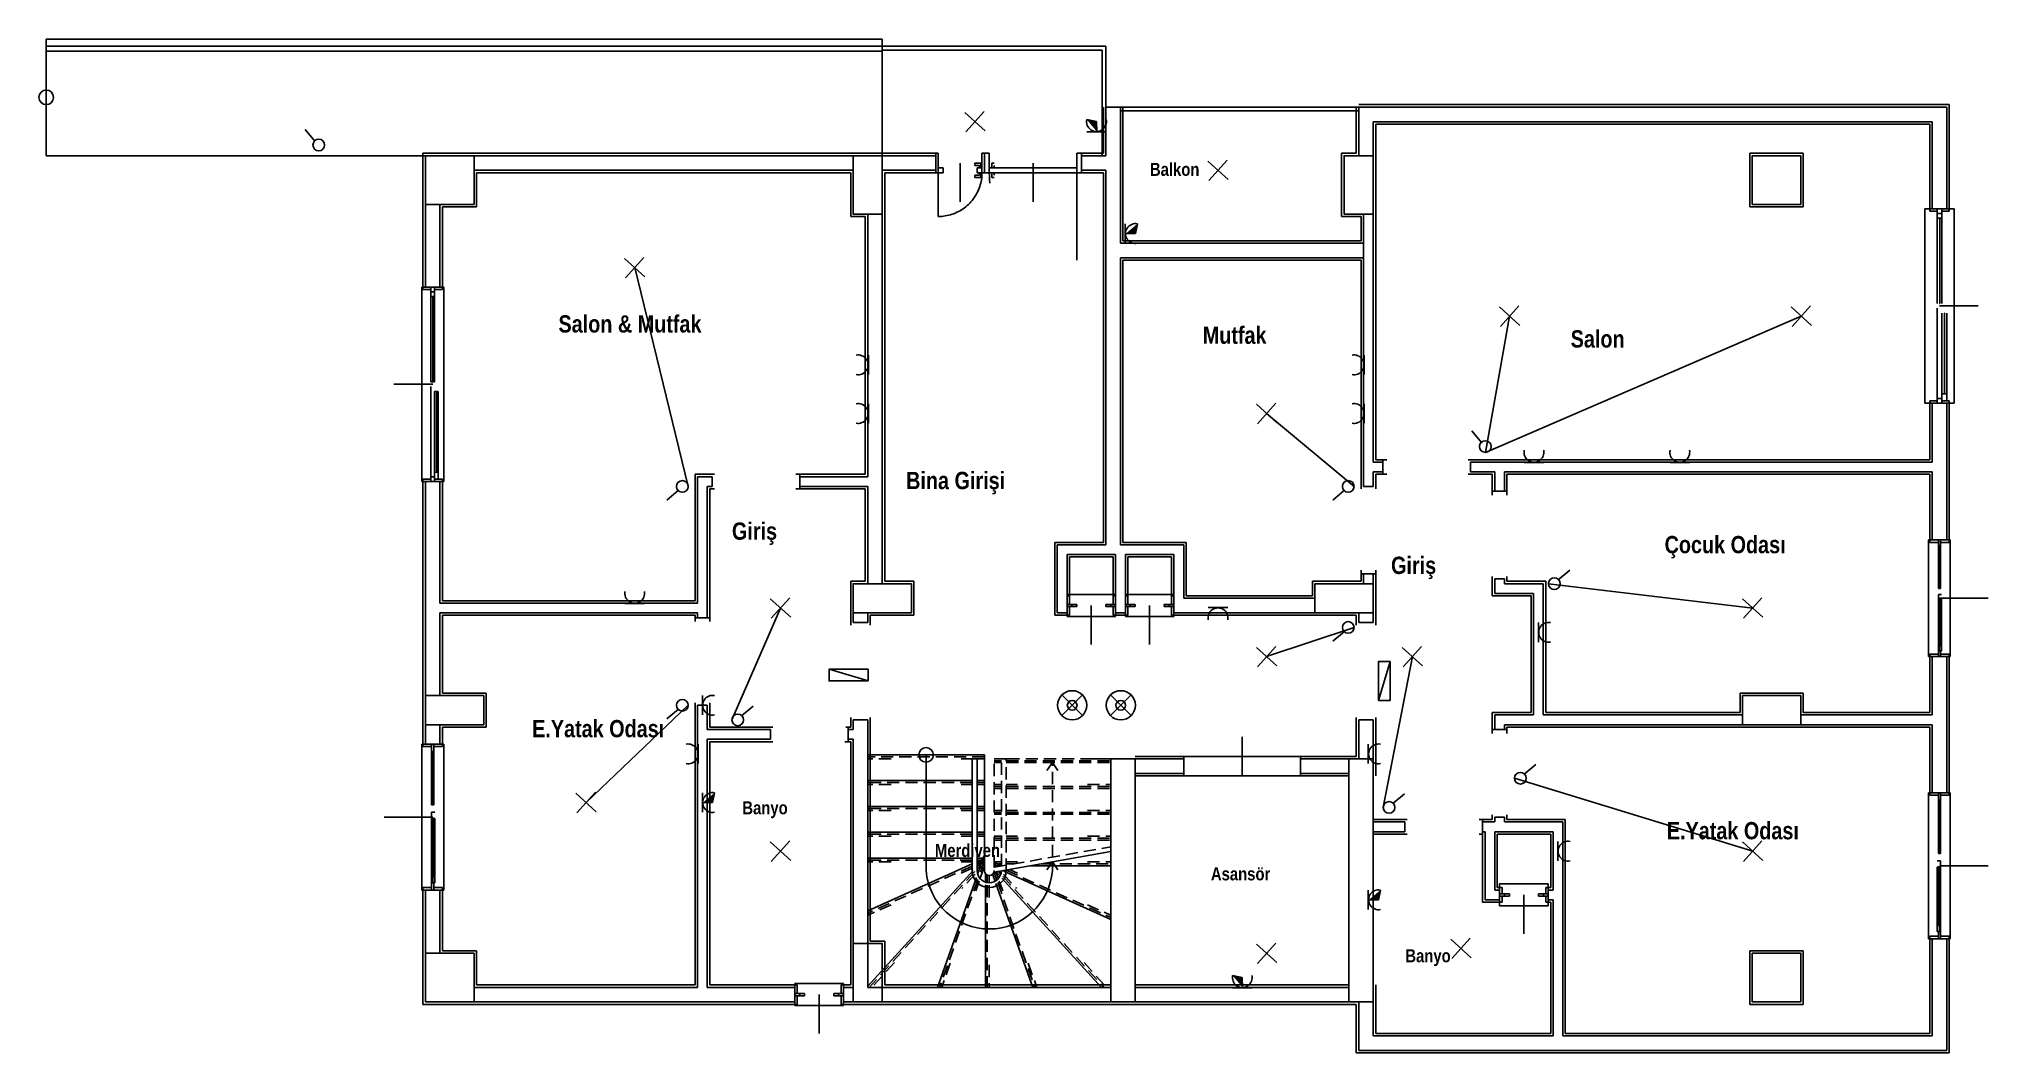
# Model space of a CAD drawing. Header units: centimetres. Extents: x -18476 to -2273, y -368 to 1196.
# Drawn here: x -8986 to -6981, y -72 to 970 of the extents above; entities that cross this region are included whole.
import ezdxf

# ---------------------------------------------------------------- set-up
doc = ezdxf.new("R2010")
doc.units = ezdxf.units.CM
doc.header["$LTSCALE"] = 100
doc.header["$MEASUREMENT"] = 0
doc.linetypes.add('HIDDEN2', pattern=[0.1875, 0.125, -0.0625])
for name, color, linetype in [('Duvar', 7, 'Continuous'), ('ELK-ACIL', 3, 'Continuous'), ('ELK-ANAHTAR', 5, 'Continuous'), ('ELK-AYDINLATMA', 30, 'Continuous'), ('ELK-LINYE', 3, 'Continuous'), ('ELK-PANO', 8, 'Continuous'), ('ELK-PRIZ', 1, 'Continuous'), ('ELK-PRIZ-ETANJ', 6, 'Continuous'), ('Kapi_Pencere', 7, 'Continuous'), ('Kolon', 7, 'Continuous'), ('Korkuluk', 7, 'Continuous'), ('Mahal', 7, 'Continuous'), ('Merdiven', 7, 'Continuous'), ('Panel', 7, 'Continuous')]:
    doc.layers.add(name, color=color, linetype=linetype)
doc.styles.add('swis721 cn btbold_1_18', font='swisscb.ttf', dxfattribs={"height": 0.2})

msp = doc.modelspace()

# ---------------------------------------------------------------- texts
at = {"layer": 'Mahal', "linetype": 'Continuous', "style": 'swis721 cn btbold_1_18'}
for s, height, p in [('Balkon', 13.33, (-7843, 829.3)), ('Salon & Mutfak', 17.778, (-8451.4, 668.2)), ('Mutfak', 17.78, (-7788.7, 656.6)), ('Salon', 17.78, (-7410.2, 652.8)), ('Bina Girişi', 17.778, (-8093.8, 507.2)), ('Giriş', 17.78, (-8273, 455.2)), ('Çocuk Odası', 17.778, (-7313.6, 441.3)), ('Giriş', 17.78, (-7595, 420)), ('E.Yatak Odası', 17.778, (-8478.5, 252.1)), ('Banyo', 13.33, (-8262.3, 172.9)), ('E.Yatak Odası', 17.778, (-7311.3, 147.2)), ('Merdiven', 13.33, (-8064.2, 129.1)), ('Asansör', 13.33, (-7780.3, 105)), ('Banyo', 13.33, (-7580.3, 20.8))]:
    msp.add_text(s, height=height, dxfattribs=at).set_placement(p)

# ---------------------------------------------------------------- blocks, each defined once
blk = doc.blocks.new('CADAI_LIGHT_CEILING')
for p, q in [((-10.5, 9.5), (10.5, -9.5)), ((9.5, 10.5), (-9.5, -10.5))]:
    blk.add_line(p, q)
blk = doc.blocks.new('CADAI_SOCKET_WET')
for p, q in [((-10.4, 10), (-10.4, -10)), ((0.1, 0), (-10.4, -0.3)), ((2.1, 10), (0.1, 0))]:
    blk.add_line(p, q)
blk.add_arc((0.1, 0), 10.2, 78.5923, 281.4077)
blk.add_solid([(2.1, 10), (-10.1, -0.3), (0.1, 0)])
blk = doc.blocks.new('CADAI_SOCKET')
blk.add_line((-10.4, 10), (-10.4, -10))
blk.add_arc((0.1, 0), 10.2, 78.5923, 281.4077)
blk = doc.blocks.new('CADAI_SWITCH')
blk.add_line((10, 4), (22, 14))
blk.add_circle((6, 0), 6)
blk = doc.blocks.new('CADAI_LIGHT_EMERGENCY')
for p, q in [((-10.6, -10.6), (10.6, 10.6)), ((-10.6, 10.6), (10.6, -10.6))]:
    blk.add_line(p, q)
for radius in [15, 5]:
    blk.add_circle((0, 0), radius)
blk = doc.blocks.new('CADAI_PANEL')
blk.add_line((0, -20), (12, 20))
blk.add_lwpolyline([(0, -20), (12, -20), (12, 20), (0, 20)], close=True)

# ---------------------------------------------------------------- linework, layer by layer
at = {"layer": 'Duvar', "linetype": 'Continuous'}
for points in [[(-7020.9, 902.5), (-7628.3, 902.5)], [(-7020.9, 795.5), (-7020.9, 902.5)], [(-7890.8, 900), (-7890.8, 852.5)], [(-7873.3, 900), (-7888.3, 900)], [(-7888.3, 850), (-7888.3, 900)], [(-7873.3, 850), (-7873.3, 900)], [(-7870.8, 850), (-7870.8, 900)], [(-7630.8, 900), (-7630.8, 852.5)], [(-7628.3, 900), (-7023.4, 900)], [(-7628.3, 850), (-7628.3, 900)], [(-7613.3, 885), (-7038.4, 885)], [(-7613.3, 850), (-7613.3, 885)], [(-7610.8, 882.5), (-7040.9, 882.5)], [(-7610.8, 852.5), (-7610.8, 882.5)], [(-7040.9, 882.5), (-7040.9, 795.5)], [(-7038.4, 795.5), (-7038.4, 885)], [(-7023.4, 795.5), (-7023.4, 900)], [(-8538.3, 850), (-8148.3, 850)], [(-8150.8, 852.5), (-8535.8, 852.5)], [(-8118.3, 850), (-8063.3, 850)], [(-8063.3, 852.5), (-8115.8, 852.5)], [(-8063.3, 852.5), (-8060.8, 852.5)], [(-8063.3, 850), (-8063.3, 835)], [(-8013.3, 852.5), (-8015.8, 852.5)], [(-8013.3, 852.5), (-8010.8, 852.5)], [(-8013.3, 835), (-8013.3, 850)], [(-7913.3, 852.5), (-7915.8, 852.5)], [(-7890.8, 852.5), (-7913.3, 852.5)], [(-7913.3, 850), (-7888.3, 850)], [(-7913.3, 835), (-7913.3, 850)], [(-7873.3, 760), (-7873.3, 850)], [(-7870.8, 762.5), (-7870.8, 850)], [(-8538.3, 835), (-8148.3, 835)], [(-8535.8, 832.5), (-8150.8, 832.5)], [(-8118.3, 835), (-8063.3, 835)], [(-8115.8, 832.5), (-8063.3, 832.5)], [(-8063.3, 832.5), (-8060.8, 832.5)], [(-8013.3, 832.5), (-8015.8, 832.5)], [(-8013.3, 832.5), (-8010.8, 832.5)], [(-7913.3, 832.5), (-7915.8, 832.5)], [(-7913.3, 835), (-7888.3, 835)], [(-7913.3, 832.5), (-7890.8, 832.5)], [(-7890.8, 832.5), (-7890.8, 452.5)], [(-7888.3, 450), (-7888.3, 835)], [(-8590.8, 797.5), (-8590.8, 715)], [(-8588.3, 715), (-8588.3, 800)], [(-8573.3, 715), (-8573.3, 800)], [(-8570.8, 715), (-8570.8, 797.5)], [(-8135.8, 787.5), (-8135.8, 522.5)], [(-8133.3, 520), (-8133.3, 790)], [(-8118.3, 510), (-8118.3, 790)], [(-8115.8, 510), (-8115.8, 787.5)], [(-7625.8, 787.5), (-7625.8, 780)], [(-7623.3, 780), (-7623.3, 790)], [(-7613.3, 780), (-7613.3, 790)], [(-7610.8, 780), (-7610.8, 787.5)], [(-7040.9, 795.5), (-7040.9, 793)], [(-7040.9, 793), (-7033.4, 793)], [(-7023.4, 795.5), (-7038.4, 795.5)], [(-7020.9, 793), (-7028.4, 793)], [(-7020.9, 795.5), (-7020.9, 793)], [(-7625.8, 762.5), (-7870.8, 762.5)], [(-7625.8, 780), (-7625.8, 762.5)], [(-7623.3, 525), (-7623.3, 780)], [(-7613.3, 535), (-7613.3, 780)], [(-7610.8, 537.5), (-7610.8, 780)], [(-7873.3, 760), (-7623.3, 760)], [(-7873.3, 450), (-7873.3, 745)], [(-7873.3, 745), (-7623.3, 745)], [(-7870.8, 452.5), (-7870.8, 742.5)], [(-7870.8, 742.5), (-7625.8, 742.5)], [(-7625.8, 742.5), (-7625.8, 525)], [(-8590.8, 715), (-8590.8, 712.5)], [(-8590.8, 712.5), (-8582.7, 712.5)], [(-8573.3, 715), (-8588.3, 715)], [(-8570.8, 712.5), (-8578.9, 712.5)], [(-8570.8, 715), (-8570.8, 712.5)], [(-7040.9, 595.5), (-7040.9, 598)], [(-7040.9, 598), (-7033.4, 598)], [(-7040.9, 595.5), (-7040.9, 537.5)], [(-7038.4, 535), (-7038.4, 595.5)], [(-7038.4, 595.5), (-7023.4, 595.5)], [(-7020.9, 598), (-7023.4, 598)], [(-7023.4, 525), (-7023.4, 595.5)], [(-7020.9, 595.5), (-7020.9, 598)], [(-7020.9, 525), (-7020.9, 595.5)], [(-8293.3, 522.5), (-8310.8, 522.5)], [(-8310.8, 522.5), (-8310.8, 392.5)], [(-8293.3, 522.5), (-8290.8, 522.5)], [(-8203.3, 522.5), (-8205.8, 522.5)], [(-8135.8, 522.5), (-8203.3, 522.5)], [(-7625.8, 525), (-7625.8, 510)], [(-7623.3, 510), (-7623.3, 525)], [(-7613.3, 535), (-7603.3, 535)], [(-7613.3, 525), (-7603.3, 525)], [(-7613.3, 510), (-7613.3, 525)], [(-7603.3, 537.5), (-7610.8, 537.5)], [(-7610.8, 522.5), (-7603.3, 522.5)], [(-7610.8, 510), (-7610.8, 522.5)], [(-7603.3, 537.5), (-7600.8, 537.5)], [(-7603.3, 535), (-7603.3, 525)], [(-7603.3, 522.5), (-7600.8, 522.5)], [(-7513.3, 537.5), (-7515.8, 537.5)], [(-7513.3, 522.5), (-7515.8, 522.5)], [(-7478.4, 537.5), (-7513.3, 537.5)], [(-7513.3, 535), (-7478.4, 535)], [(-7513.3, 525), (-7513.3, 535)], [(-7513.3, 525), (-7488.4, 525)], [(-7513.3, 522.5), (-7490.9, 522.5)], [(-7490.9, 522.5), (-7490.9, 505)], [(-7488.4, 505), (-7488.4, 525)], [(-7040.9, 537.5), (-7478.4, 537.5)], [(-7478.4, 535), (-7038.4, 535)], [(-7478.4, 525), (-7038.4, 525)], [(-7478.4, 505), (-7478.4, 525)], [(-7475.9, 522.5), (-7040.9, 522.5)], [(-7475.9, 505), (-7475.9, 522.5)], [(-7040.9, 522.5), (-7040.9, 455)], [(-7038.4, 455), (-7038.4, 525)], [(-7023.4, 455), (-7023.4, 525)], [(-7020.9, 455), (-7020.9, 525)], [(-8590.8, 515), (-8590.8, 517.5)], [(-8590.8, 517.5), (-8582.7, 517.5)], [(-8590.8, 515), (-8590.8, 380)], [(-8588.3, 380), (-8588.3, 515)], [(-8588.3, 515), (-8573.3, 515)], [(-8570.8, 517.5), (-8575.2, 517.5)], [(-8573.3, 390), (-8573.3, 515)], [(-8570.8, 515), (-8570.8, 517.5)], [(-8570.8, 392.5), (-8570.8, 515)], [(-8308.3, 520), (-8293.3, 520)], [(-8308.3, 390), (-8308.3, 520)], [(-8298.3, 510), (-8293.3, 510)], [(-8298.3, 380), (-8298.3, 510)], [(-8295.8, 507.5), (-8293.3, 507.5)], [(-8295.8, 380), (-8295.8, 507.5)], [(-8293.3, 520), (-8293.3, 510)], [(-8293.3, 507.5), (-8290.8, 507.5)], [(-8203.3, 507.5), (-8205.8, 507.5)], [(-8203.3, 520), (-8133.3, 520)], [(-8203.3, 510), (-8203.3, 520)], [(-8203.3, 510), (-8133.3, 510)], [(-8203.3, 507.5), (-8135.8, 507.5)], [(-8135.8, 507.5), (-8135.8, 412.5)], [(-8133.3, 410), (-8133.3, 510)], [(-8118.3, 410), (-8118.3, 510)], [(-8115.8, 412.5), (-8115.8, 510)], [(-7625.8, 510), (-7625.8, 507.5)], [(-7613.3, 510), (-7623.3, 510)], [(-7610.8, 510), (-7610.8, 507.5)], [(-7490.9, 505), (-7490.9, 502.5)], [(-7478.4, 505), (-7488.4, 505)], [(-7475.9, 505), (-7475.9, 502.5)], [(-7890.8, 452.5), (-7940.8, 452.5)], [(-7940.8, 452.5), (-7940.8, 377.5)], [(-7938.3, 450), (-7888.3, 450)], [(-7938.3, 380), (-7938.3, 450)], [(-7873.3, 450), (-7808.3, 450)], [(-7805.8, 452.5), (-7870.8, 452.5)], [(-7808.3, 395), (-7808.3, 450)], [(-7805.8, 397.5), (-7805.8, 452.5)], [(-7040.9, 455), (-7040.9, 452.5)], [(-7040.9, 452.5), (-7032, 452.5)], [(-7023.4, 455), (-7038.4, 455)], [(-7020.9, 452.5), (-7029.8, 452.5)], [(-7020.9, 455), (-7020.9, 452.5)], [(-7928.3, 440), (-7878.3, 440)], [(-7928.3, 395), (-7928.3, 440)], [(-7925.8, 437.5), (-7880.8, 437.5)], [(-7925.8, 397.5), (-7925.8, 437.5)], [(-7880.8, 437.5), (-7880.8, 397.5)], [(-7878.3, 395), (-7878.3, 440)], [(-7868.3, 440), (-7818.3, 440)], [(-7868.3, 395), (-7868.3, 440)], [(-7865.8, 437.5), (-7820.8, 437.5)], [(-7865.8, 397.5), (-7865.8, 437.5)], [(-7820.8, 437.5), (-7820.8, 397.5)], [(-7818.3, 395), (-7818.3, 440)], [(-7625.8, 420), (-7625.8, 422.5)], [(-7610.8, 420), (-7610.8, 422.5)], [(-7625.8, 420), (-7625.8, 412.5)], [(-7623.3, 410), (-7623.3, 420)], [(-7623.3, 420), (-7613.3, 420)], [(-7613.3, 410), (-7613.3, 420)], [(-7610.8, 412.5), (-7610.8, 420)], [(-7490.9, 415), (-7490.9, 417.5)], [(-7490.9, 415), (-7490.9, 397.5)], [(-7488.4, 400), (-7488.4, 415)], [(-7488.4, 415), (-7478.4, 415)], [(-7478.4, 410), (-7478.4, 415)], [(-7478.4, 410), (-7438.4, 410)], [(-7475.9, 415), (-7475.9, 417.5)], [(-7475.9, 412.5), (-7475.9, 415)], [(-7435.9, 412.5), (-7475.9, 412.5)], [(-7438.4, 275), (-7438.4, 410)], [(-7435.9, 277.5), (-7435.9, 412.5)], [(-8573.3, 390), (-8308.3, 390)], [(-8310.8, 392.5), (-8570.8, 392.5)], [(-7928.3, 397.5), (-7925.8, 397.5)], [(-7928.3, 395), (-7928.3, 380)], [(-7925.8, 397.5), (-7925.8, 388.6)], [(-7925.8, 377.5), (-7925.8, 386.4)], [(-7878.3, 397.5), (-7880.8, 397.5)], [(-7880.8, 397.5), (-7880.8, 388.6)], [(-7880.8, 377.5), (-7880.8, 386.4)], [(-7878.3, 380), (-7878.3, 395)], [(-7868.3, 397.5), (-7865.8, 397.5)], [(-7868.3, 395), (-7868.3, 380)], [(-7865.8, 397.5), (-7865.8, 388.6)], [(-7865.8, 377.5), (-7865.8, 386.4)], [(-7818.3, 397.5), (-7820.8, 397.5)], [(-7820.8, 397.5), (-7820.8, 388.6)], [(-7820.8, 377.5), (-7820.8, 386.4)], [(-7818.3, 380), (-7818.3, 395)], [(-7808.3, 395), (-7673.3, 395)], [(-7675.8, 397.5), (-7805.8, 397.5)], [(-7490.9, 397.5), (-7450.9, 397.5)], [(-7488.4, 400), (-7448.4, 400)], [(-7450.9, 397.5), (-7450.9, 277.5)], [(-7448.4, 275), (-7448.4, 400)], [(-8590.8, 380), (-8590.8, 297.5)], [(-8588.3, 295), (-8588.3, 380)], [(-8573.3, 380), (-8308.3, 380)], [(-8573.3, 295), (-8573.3, 380)], [(-8570.8, 377.5), (-8310.8, 377.5)], [(-8570.8, 297.5), (-8570.8, 377.5)], [(-8310.8, 377.5), (-8310.8, 375)], [(-8310.8, 375), (-8310.8, 372.5)], [(-8308.3, 375), (-8308.3, 380)], [(-8298.3, 375), (-8308.3, 375)], [(-8298.3, 375), (-8298.3, 380)], [(-8295.8, 375), (-8295.8, 380)], [(-8295.8, 375), (-8295.8, 372.5)], [(-8150.8, 377.5), (-8150.8, 370)], [(-8150.8, 370), (-8150.8, 367.5)], [(-8148.3, 370), (-8148.3, 380)], [(-8133.3, 370), (-8148.3, 370)], [(-8133.3, 370), (-8133.3, 380)], [(-8130.8, 370), (-8130.8, 377.5)], [(-8130.8, 370), (-8130.8, 367.5)], [(-7940.8, 377.5), (-7928.3, 377.5)], [(-7938.3, 380), (-7928.3, 380)], [(-7928.3, 377.5), (-7925.8, 377.5)], [(-7878.3, 377.5), (-7880.8, 377.5)], [(-7878.3, 380), (-7868.3, 380)], [(-7878.3, 377.5), (-7868.3, 377.5)], [(-7868.3, 377.5), (-7865.8, 377.5)], [(-7818.3, 377.5), (-7820.8, 377.5)], [(-7818.3, 380), (-7673.3, 380)], [(-7818.3, 377.5), (-7675.8, 377.5)], [(-7630.8, 377.5), (-7630.8, 370)], [(-7630.8, 370), (-7630.8, 367.5)], [(-7628.3, 370), (-7628.3, 380)], [(-7613.3, 370), (-7628.3, 370)], [(-7613.3, 370), (-7613.3, 380)], [(-7610.8, 370), (-7610.8, 377.5)], [(-7610.8, 370), (-7610.8, 367.5)], [(-7040.9, 335), (-7040.9, 337.5)], [(-7040.9, 337.5), (-7032, 337.5)], [(-7040.9, 335), (-7040.9, 277.5)], [(-7038.4, 275), (-7038.4, 335)], [(-7038.4, 335), (-7023.4, 335)], [(-7020.9, 337.5), (-7029.8, 337.5)], [(-7023.4, 265), (-7023.4, 335)], [(-7020.9, 335), (-7020.9, 337.5)], [(-7020.9, 265), (-7020.9, 335)], [(-8310.8, 285), (-8310.8, 287.5)], [(-8310.8, 285), (-8310.8, 250)], [(-8308.3, 250), (-8308.3, 285)], [(-8308.3, 285), (-8298.3, 285)], [(-8298.3, 260), (-8298.3, 285)], [(-8295.8, 285), (-8295.8, 287.5)], [(-8295.8, 262.5), (-8295.8, 285)], [(-8590.8, 262.5), (-8590.8, 245)], [(-8588.3, 245), (-8588.3, 265)], [(-8573.3, 245), (-8573.3, 265)], [(-8570.8, 245), (-8570.8, 262.5)], [(-8233.3, 262.5), (-8295.8, 262.5)], [(-8233.3, 262.5), (-8230.8, 262.5)], [(-8153.3, 262.5), (-8155.8, 262.5)], [(-8150.8, 262.5), (-8153.3, 262.5)], [(-8150.8, 270), (-8150.8, 272.5)], [(-8150.8, 270), (-8150.8, 262.5)], [(-8148.3, 260), (-8148.3, 270)], [(-8148.3, 270), (-8133.3, 270)], [(-8133.3, 250), (-8133.3, 270)], [(-8130.8, 270), (-8130.8, 272.5)], [(-8130.8, 250), (-8130.8, 270)], [(-7630.8, 270), (-7630.8, 272.5)], [(-7630.8, 270), (-7630.8, 232.5)], [(-7628.3, 230), (-7628.3, 270)], [(-7628.3, 270), (-7613.3, 270)], [(-7613.3, 230), (-7613.3, 270)], [(-7610.8, 270), (-7610.8, 272.5)], [(-7610.8, 212.5), (-7610.8, 270)], [(-7450.9, 277.5), (-7490.9, 277.5)], [(-7490.9, 277.5), (-7490.9, 260)], [(-7488.4, 275), (-7448.4, 275)], [(-7488.4, 260), (-7488.4, 275)], [(-7478.4, 265), (-7438.4, 265)], [(-7478.4, 260), (-7478.4, 265)], [(-7475.9, 262.5), (-7438.4, 262.5)], [(-7475.9, 260), (-7475.9, 262.5)], [(-7438.4, 275), (-7233.4, 275)], [(-7438.4, 265), (-7233.4, 265)], [(-7438.4, 262.5), (-7235.9, 262.5)], [(-7235.9, 277.5), (-7435.9, 277.5)], [(-7173.4, 275), (-7038.4, 275)], [(-7173.4, 265), (-7038.4, 265)], [(-7040.9, 277.5), (-7170.9, 277.5)], [(-7170.9, 262.5), (-7040.9, 262.5)], [(-7040.9, 262.5), (-7040.9, 195)], [(-7038.4, 195), (-7038.4, 265)], [(-7023.4, 195), (-7023.4, 265)], [(-7020.9, 195), (-7020.9, 265)], [(-8590.8, 245), (-8590.8, 242.5)], [(-8590.8, 242.5), (-8581.9, 242.5)], [(-8573.3, 245), (-8588.3, 245)], [(-8570.8, 242.5), (-8579.7, 242.5)], [(-8570.8, 245), (-8570.8, 242.5)], [(-8310.8, 250), (-8310.8, -2.5)], [(-8308.3, -5), (-8308.3, 250)], [(-8298.3, 260), (-8233.3, 260)], [(-8298.3, 250), (-8233.3, 250)], [(-8298.3, -5), (-8298.3, 250)], [(-8295.8, 247.5), (-8233.3, 247.5)], [(-8295.8, -2.5), (-8295.8, 247.5)], [(-8233.3, 260), (-8233.3, 250)], [(-8233.3, 247.5), (-8230.8, 247.5)], [(-8153.3, 247.5), (-8155.8, 247.5)], [(-8153.3, 260), (-8148.3, 260)], [(-8153.3, 250), (-8153.3, 260)], [(-8153.3, 250), (-8148.3, 250)], [(-8153.3, 247.5), (-8150.8, 247.5)], [(-8150.8, 247.5), (-8150.8, 155)], [(-8148.3, 155), (-8148.3, 250)], [(-8133.3, 230), (-8133.3, 250)], [(-8130.8, 230), (-8130.8, 250)], [(-7490.9, 260), (-7490.9, 257.5)], [(-7478.4, 260), (-7488.4, 260)], [(-7475.9, 260), (-7475.9, 257.5)], [(-8133.3, 155), (-8133.3, 230)], [(-8130.8, 155), (-8130.8, 230)], [(-7808.3, 232.5), (-7858.3, 232.5)], [(-7858.3, 230), (-7808.3, 230)], [(-7808.3, 232.5), (-7805.8, 232.5)], [(-7808.3, 230), (-7808.3, 215)], [(-7688.3, 232.5), (-7690.8, 232.5)], [(-7630.8, 232.5), (-7688.3, 232.5)], [(-7688.3, 230), (-7638.3, 230)], [(-7688.3, 215), (-7688.3, 230)], [(-7858.3, 215), (-7808.3, 215)], [(-7858.3, 212.5), (-7808.3, 212.5)], [(-7808.3, 212.5), (-7805.8, 212.5)], [(-7688.3, 212.5), (-7690.8, 212.5)], [(-7688.3, 215), (-7638.3, 215)], [(-7688.3, 212.5), (-7638.3, 212.5)], [(-7040.9, 195), (-7040.9, 192.5)], [(-7040.9, 192.5), (-7032, 192.5)], [(-7023.4, 195), (-7038.4, 195)], [(-7020.9, 192.5), (-7029.8, 192.5)], [(-7020.9, 195), (-7020.9, 192.5)], [(-7580.9, 167.5), (-7613.3, 167.5)], [(-7613.3, 165), (-7580.9, 165)], [(-7580.9, 167.5), (-7578.4, 167.5)], [(-7580.9, 165), (-7580.9, 155)], [(-7500.9, 167.5), (-7503.4, 167.5)], [(-7490.9, 167.5), (-7500.9, 167.5)], [(-7500.9, 165), (-7488.4, 165)], [(-7500.9, 155), (-7500.9, 165)], [(-7490.9, 170), (-7490.9, 172.5)], [(-7490.9, 170), (-7490.9, 167.5)], [(-7488.4, 165), (-7488.4, 170)], [(-7488.4, 170), (-7478.4, 170)], [(-7478.4, 165), (-7478.4, 170)], [(-7478.4, 165), (-7418.3, 165)], [(-7475.9, 170), (-7475.9, 172.5)], [(-7475.9, 167.5), (-7475.9, 170)], [(-7415.8, 167.5), (-7475.9, 167.5)], [(-7418.3, 95), (-7418.3, 165)], [(-7415.8, 95), (-7415.8, 167.5)], [(-8150.8, 155), (-8150.8, 42.5)], [(-8148.3, 40), (-8148.3, 155)], [(-8133.3, 40), (-8133.3, 155)], [(-8130.8, 42.5), (-8130.8, 155)], [(-7613.3, 155), (-7580.9, 155)], [(-7613.3, 152.5), (-7580.9, 152.5)], [(-7580.9, 152.5), (-7578.4, 152.5)], [(-7500.9, 152.5), (-7503.4, 152.5)], [(-7500.9, 155), (-7498.3, 155)], [(-7500.9, 152.5), (-7500.8, 152.5)], [(-7500.8, 152.5), (-7500.8, 82.5)], [(-7498.3, 85), (-7498.3, 155)], [(-7488.3, 155), (-7428.3, 155)], [(-7488.3, 95), (-7488.3, 155)], [(-7485.8, 152.5), (-7430.8, 152.5)], [(-7485.8, 97.5), (-7485.8, 152.5)], [(-7430.8, 152.5), (-7430.8, 97.5)], [(-7428.3, 95), (-7428.3, 155)], [(-8590.8, 95), (-8590.8, 97.5)], [(-8590.8, 97.5), (-8581.9, 97.5)], [(-8590.8, 95), (-8590.8, 32.5)], [(-8588.3, 30), (-8588.3, 95)], [(-8588.3, 95), (-8573.3, 95)], [(-8570.8, 97.5), (-8579.7, 97.5)], [(-8573.3, 30), (-8573.3, 95)], [(-8570.8, 95), (-8570.8, 97.5)], [(-8570.8, 32.5), (-8570.8, 95)], [(-7500.8, 82.5), (-7483.3, 82.5)], [(-7498.3, 85), (-7483.3, 85)], [(-7488.3, 95), (-7483.3, 95)], [(-7483.3, 97.5), (-7485.8, 97.5)], [(-7483.3, 97.5), (-7480.8, 97.5)], [(-7483.3, 95), (-7483.3, 85)], [(-7483.3, 82.5), (-7480.8, 82.5)], [(-7480.8, 97.5), (-7480.8, 91.1)], [(-7480.8, 82.5), (-7480.8, 88.9)], [(-7433.3, 97.5), (-7435.8, 97.5)], [(-7435.8, 97.5), (-7435.8, 91.1)], [(-7435.8, 82.5), (-7435.8, 88.9)], [(-7433.3, 82.5), (-7435.8, 82.5)], [(-7430.8, 97.5), (-7433.3, 97.5)], [(-7433.3, 95), (-7428.3, 95)], [(-7433.3, 85), (-7433.3, 95)], [(-7433.3, 85), (-7428.3, 85)], [(-7433.3, 82.5), (-7430.8, 82.5)], [(-7430.8, 82.5), (-7430.8, -52.5)], [(-7428.3, -55), (-7428.3, 85)], [(-7418.3, -55), (-7418.3, 95)], [(-7415.8, -52.5), (-7415.8, 95)], [(-7040.9, 45), (-7040.9, 47.5)], [(-7040.9, 47.5), (-7032, 47.5)], [(-7040.9, 45), (-7040.9, -52.5)], [(-7038.4, -55), (-7038.4, 45)], [(-7038.4, 45), (-7023.4, 45)], [(-7020.9, 47.5), (-7029.8, 47.5)], [(-7023.4, -70), (-7023.4, 45)], [(-7020.9, 45), (-7020.9, 47.5)], [(-7020.9, -72.5), (-7020.9, 45)], [(-8538.3, -5), (-8308.3, -5)], [(-8538.3, -20), (-8308.3, -20)], [(-8310.8, -2.5), (-8535.8, -2.5)], [(-8308.3, -20), (-8208.3, -20)], [(-8298.3, -5), (-8208.3, -5)], [(-8208.3, -2.5), (-8295.8, -2.5)], [(-8208.3, -2.5), (-8205.8, -2.5)], [(-8208.3, -5), (-8208.3, -20)], [(-8205.8, -2.5), (-8205.8, -11.4)], [(-8205.8, -22.5), (-8205.8, -13.6)], [(-8158.3, -2.5), (-8160.8, -2.5)], [(-8160.8, -2.5), (-8160.8, -11.4)], [(-8160.8, -22.5), (-8160.8, -13.6)], [(-8150.8, -2.5), (-8158.3, -2.5)], [(-8158.3, -5), (-8148.3, -5)], [(-8158.3, -20), (-8158.3, -5)], [(-8158.3, -20), (-8148.3, -20)], [(-8118.3, -5), (-7883.3, -5)], [(-8118.3, -20), (-7883.3, -20)], [(-7883.3, -2.5), (-8115.8, -2.5)], [(-7638.3, -2.5), (-7858.3, -2.5)], [(-7858.3, -5), (-7638.3, -5)], [(-7858.3, -20), (-7638.3, -20)], [(-7628.3, -70), (-7628.3, -20)], [(-7613.3, -55), (-7613.3, -20)], [(-7610.8, -52.5), (-7610.8, -2.5)], [(-8535.8, -22.5), (-8308.3, -22.5)], [(-8308.3, -22.5), (-8208.3, -22.5)], [(-8208.3, -22.5), (-8205.8, -22.5)], [(-8158.3, -22.5), (-8160.8, -22.5)], [(-8158.3, -22.5), (-8150.8, -22.5)], [(-8115.8, -22.5), (-7858.3, -22.5)], [(-7858.3, -22.5), (-7630.8, -22.5)], [(-7630.8, -22.5), (-7630.8, -72.5)], [(-7613.3, -55), (-7553.3, -55)], [(-7553.3, -52.5), (-7610.8, -52.5)], [(-7430.8, -52.5), (-7553.3, -52.5)], [(-7553.3, -55), (-7428.3, -55)], [(-7418.3, -55), (-7038.4, -55)], [(-7040.9, -52.5), (-7415.8, -52.5)], [(-7630.8, -72.5), (-7553.3, -72.5)], [(-7628.3, -70), (-7553.3, -70)], [(-7553.3, -70), (-7418.3, -70)], [(-7553.3, -72.5), (-7418.3, -72.5)], [(-7418.3, -70), (-7023.4, -70)], [(-7418.3, -72.5), (-7020.9, -72.5)]]:
    msp.add_lwpolyline(points, dxfattribs=at)
at = {"layer": 'ELK-LINYE'}
for p, q in [((-8373, 735), (-8318, 510)), ((-7473, 685), (-7498, 545)), ((-7173, 685), (-7498, 545)), ((-7723, 585), (-7633, 510)), ((-7223, 385), (-7433, 410)), ((-8223, 385), (-8273, 270)), ((-7723, 335), (-7633, 365)), ((-7573, 335), (-7603, 180)), ((-8423, 185), (-8318, 285)), ((-7223, 135), (-7468, 210))]:
    msp.add_line(p, q, dxfattribs=at)
at = {"layer": 'Kapi_Pencere', "linetype": 'Continuous'}
for points in [[(-8060.8, 852.5), (-8063.3, 852.5)], [(-8063.3, 852.5), (-8063.3, 832.5)], [(-8060.8, 852.5), (-8060.8, 837.5)], [(-8060.8, 852.5), (-8060.8, 832.5)], [(-8038.3, 802.5), (-8038.3, 842.5)], [(-8018.3, 842.5), (-8023.3, 842.5)], [(-8023.3, 842.5), (-8023.3, 840)], [(-8017, 842.5), (-8018.3, 842.5)], [(-8017, 842.5), (-8017, 840)], [(-8015.8, 852.5), (-8015.8, 837.5)], [(-8013.3, 852.5), (-8015.8, 852.5)], [(-8015.8, 832.5), (-8015.8, 852.5)], [(-8013.3, 852.5), (-8008.3, 852.5)], [(-8013.3, 852.5), (-8013.3, 832.5)], [(-8013.3, 852.5), (-8013.3, 832.5)], [(-8008.3, 852.5), (-8008.3, 837.5)], [(-8008.3, 832.5), (-8008.3, 852.5)], [(-8005.8, 842.5), (-8003.3, 842.5)], [(-8005.8, 842.5), (-8005.8, 840)], [(-7963.3, 802.5), (-7963.3, 842.5)], [(-7918.3, 852.5), (-7918.3, 837.5)], [(-7918.3, 852.5), (-7913.3, 852.5)], [(-7918.3, 852.5), (-7918.3, 832.5)], [(-7913.3, 852.5), (-7913.3, 832.5)], [(-8060.8, 832.5), (-8063.3, 832.5)], [(-8060.8, 837.5), (-8060.8, 832.5)], [(-8055.8, 837.5), (-8060.8, 837.5)], [(-8055.8, 832.5), (-8060.8, 832.5)], [(-8060.8, 832.5), (-8060.8, 787.5)], [(-8055.8, 837.5), (-8055.8, 832.5)], [(-8018.3, 840), (-8023.3, 840)], [(-8023.3, 830), (-8023.3, 827.5)], [(-8018.3, 830), (-8023.3, 830)], [(-8018.3, 827.5), (-8023.3, 827.5)], [(-8020.8, 837.5), (-8020.8, 832.5)], [(-8018.3, 837.5), (-8020.8, 837.5)], [(-8020.8, 837.5), (-8015.8, 837.5)], [(-8018.3, 832.5), (-8020.8, 832.5)], [(-8015.8, 832.5), (-8020.8, 832.5)], [(-8018.3, 840), (-8018.3, 837.5)], [(-8017, 837.5), (-8018.3, 837.5)], [(-8017, 832.5), (-8018.3, 832.5)], [(-8018.3, 832.5), (-8018.3, 830)], [(-8017, 827.5), (-8018.3, 827.5)], [(-8017.1, 821.7), (-8016.7, 823.5)], [(-8017, 840), (-8017, 837.5)], [(-8015.8, 837.5), (-8017, 837.5)], [(-8015.8, 832.5), (-8017, 832.5)], [(-8017, 832.5), (-8017, 830)], [(-8017, 830), (-8017, 827.5)], [(-8016.7, 823.5), (-8016.4, 825.3)], [(-8016.4, 825.3), (-8016.1, 827.1)], [(-8016.1, 827.1), (-8015.9, 828.9)], [(-8015.9, 828.9), (-8015.8, 830.7)], [(-8015.8, 837.5), (-8015.8, 832.5)], [(-8013.3, 832.5), (-8015.8, 832.5)], [(-8015.8, 830.7), (-8015.8, 832.5)], [(-8013.3, 832.5), (-8008.3, 832.5)], [(-8008.3, 837.5), (-8008.3, 832.5)], [(-8008.3, 837.5), (-8005.8, 837.5)], [(-7998.3, 837.5), (-8008.3, 837.5)], [(-8008.3, 832.5), (-8005.8, 832.5)], [(-8008.3, 832.5), (-7998.3, 832.5)], [(-8008.2, 828.9), (-8008.3, 832.5)], [(-8008, 825.3), (-8008.2, 828.9)], [(-8007.6, 821.7), (-8008, 825.3)], [(-8005.8, 840), (-8005.8, 837.5)], [(-8005.8, 837.5), (-8003.3, 837.5)], [(-8005.8, 832.5), (-8003.3, 832.5)], [(-8005.8, 832.5), (-8005.8, 830)], [(-8005.8, 830), (-8005.8, 827.5)], [(-8005.8, 827.5), (-8003.3, 827.5)], [(-8003.3, 840), (-8003.3, 837.5)], [(-8003.3, 837.5), (-7998.3, 837.5)], [(-8003.3, 832.5), (-7998.3, 832.5)], [(-8003.3, 832.5), (-8003.3, 830)], [(-7998.3, 837.5), (-7928.3, 837.5)], [(-7998.3, 832.5), (-7928.3, 832.5)], [(-7928.3, 837.5), (-7918.3, 837.5)], [(-7928.3, 832.5), (-7918.3, 832.5)], [(-7918.3, 837.5), (-7918.3, 832.5)], [(-7918.3, 832.5), (-7913.3, 832.5)], [(-7918.3, 832.5), (-7918.3, 742.5)], [(-8028.3, 801.3), (-8027.1, 802.7)], [(-8027.1, 802.7), (-8025.9, 804)], [(-8025.9, 804), (-8024.8, 805.5)], [(-8024.8, 805.5), (-8023.8, 806.9)], [(-8023.8, 806.9), (-8022.8, 808.4)], [(-8022.8, 808.4), (-8021.8, 810)], [(-8021.8, 810), (-8021, 811.6)], [(-8021, 811.6), (-8020.1, 813.2)], [(-8020.1, 813.2), (-8019.4, 814.9)], [(-8019.4, 814.9), (-8018.7, 816.5)], [(-8018.7, 816.5), (-8018.1, 818.2)], [(-8018.1, 818.2), (-8017.6, 820)], [(-8017.6, 820), (-8017.1, 821.7)], [(-8060.8, 787.5), (-8059, 787.5)], [(-8059, 787.5), (-8057.2, 787.6)], [(-8057.2, 787.6), (-8055.4, 787.8)], [(-8055.4, 787.8), (-8053.6, 788.1)], [(-8053.6, 788.1), (-8051.8, 788.4)], [(-8051.8, 788.4), (-8050, 788.8)], [(-8050, 788.8), (-8048.3, 789.3)], [(-8048.3, 789.3), (-8046.5, 789.8)], [(-8046.5, 789.8), (-8044.8, 790.4)], [(-8044.8, 790.4), (-8043.2, 791.1)], [(-8043.2, 791.1), (-8041.5, 791.8)], [(-8041.5, 791.8), (-8039.9, 792.7)], [(-8039.9, 792.7), (-8038.3, 793.5)], [(-8038.3, 793.5), (-8036.7, 794.5)], [(-8036.7, 794.5), (-8035.2, 795.5)], [(-8035.2, 795.5), (-8033.8, 796.5)], [(-8033.8, 796.5), (-8032.3, 797.6)], [(-8032.3, 797.6), (-8031, 798.8)], [(-8031, 798.8), (-8029.6, 800)], [(-8029.6, 800), (-8028.3, 801.3)], [(-7045.9, 595.5), (-7045.9, 795.5)], [(-7045.9, 795.5), (-7033.4, 795.5)], [(-7033.4, 790.6), (-7033.4, 795.5)], [(-7033.4, 795.5), (-7030.9, 795.5)], [(-7033.4, 795.5), (-7028.4, 795.5)], [(-7033.4, 785.7), (-7033.4, 790.6)], [(-7033.4, 790.6), (-7028.4, 790.6)], [(-7033.4, 697.9), (-7033.4, 785.7)], [(-7033.4, 785.7), (-7030.9, 785.7)], [(-7033.4, 785.7), (-7028.4, 785.7)], [(-7030.9, 795.5), (-7030.6, 795.5)], [(-7030.9, 785.7), (-7030.6, 785.7)], [(-7030.6, 795.5), (-7028.4, 795.5)], [(-7030.6, 785.7), (-7028.4, 785.7)], [(-7030.6, 697.9), (-7030.6, 785.7)], [(-7028.4, 790.6), (-7028.4, 795.5)], [(-7015.9, 795.5), (-7028.4, 795.5)], [(-7028.4, 785.7), (-7028.4, 790.6)], [(-7028.4, 697.9), (-7028.4, 785.7)], [(-7015.9, 595.5), (-7015.9, 795.5)], [(-8592, 515), (-8592, 715)], [(-8592, 715), (-8582.7, 715)], [(-8582.7, 710.1), (-8582.7, 715)], [(-8582.7, 715), (-8580.8, 715)], [(-8582.7, 715), (-8578.9, 715)], [(-8582.7, 705.2), (-8582.7, 710.1)], [(-8582.7, 710.1), (-8578.9, 710.1)], [(-8582.7, 617.4), (-8582.7, 705.2)], [(-8582.7, 705.2), (-8580.8, 705.2)], [(-8582.7, 705.2), (-8578.9, 705.2)], [(-8580.8, 715), (-8580.6, 715)], [(-8580.8, 705.2), (-8580.6, 705.2)], [(-8580.6, 715), (-8578.9, 715)], [(-8580.6, 705.2), (-8578.9, 705.2)], [(-8580.6, 617.4), (-8580.6, 705.2)], [(-8578.9, 710.1), (-8578.9, 715)], [(-8569.5, 715), (-8578.9, 715)], [(-8578.9, 705.2), (-8578.9, 710.1)], [(-8578.9, 617.4), (-8578.9, 705.2)], [(-8569.5, 515), (-8569.5, 715)], [(-7033.4, 600.4), (-7033.4, 693.1)], [(-7030.9, 697.9), (-7030.6, 697.9)], [(-6990.9, 695.5), (-7030.9, 695.5)], [(-7028.4, 605.3), (-7028.4, 688.2)], [(-7025.9, 688.2), (-7025.6, 688.2)], [(-7025.6, 605.3), (-7025.6, 688.2)], [(-7023.4, 605.3), (-7023.4, 688.2)], [(-8620.8, 615), (-8580.8, 615)], [(-8582.7, 617.4), (-8580.8, 617.4)], [(-8582.7, 519.9), (-8582.7, 612.6)], [(-8580.8, 617.4), (-8580.6, 617.4)], [(-8580.6, 617.4), (-8578.9, 617.4)], [(-8578.9, 524.8), (-8578.9, 607.7)], [(-8578.9, 607.7), (-8577, 607.7)], [(-8577, 607.7), (-8576.8, 607.7)], [(-8576.8, 607.7), (-8575.2, 607.7)], [(-8576.8, 524.8), (-8576.8, 607.7)], [(-8575.2, 524.8), (-8575.2, 607.7)], [(-7028.4, 600.4), (-7028.4, 605.3)], [(-7028.4, 605.3), (-7025.9, 605.3)], [(-7028.4, 605.3), (-7023.4, 605.3)], [(-7025.9, 605.3), (-7025.6, 605.3)], [(-7025.6, 605.3), (-7023.4, 605.3)], [(-7023.4, 598), (-7023.4, 605.3)], [(-7033.4, 595.5), (-7045.9, 595.5)], [(-7033.4, 600.4), (-7028.4, 600.4)], [(-7033.4, 595.5), (-7033.4, 600.4)], [(-7033.4, 595.5), (-7028.4, 595.5)], [(-7028.4, 595.5), (-7028.4, 600.4)], [(-7028.4, 598), (-7023.4, 598)], [(-7028.4, 595.5), (-7015.9, 595.5)], [(-8578.9, 519.9), (-8578.9, 524.8)], [(-8578.9, 524.8), (-8577, 524.8)], [(-8578.9, 524.8), (-8575.2, 524.8)], [(-8577, 524.8), (-8576.8, 524.8)], [(-8576.8, 524.8), (-8575.2, 524.8)], [(-8575.2, 517.5), (-8575.2, 524.8)], [(-8203.3, 522.5), (-8207.3, 522.5)], [(-8203.3, 507.5), (-8203.3, 522.5)], [(-7603.3, 522.5), (-7603.3, 537.5)], [(-7603.3, 537.5), (-7599.3, 537.5)], [(-7603.3, 522.5), (-7599.3, 522.5)], [(-8582.7, 515), (-8592, 515)], [(-8582.7, 519.9), (-8578.9, 519.9)], [(-8582.7, 515), (-8582.7, 519.9)], [(-8582.7, 515), (-8578.9, 515)], [(-8578.9, 515), (-8578.9, 519.9)], [(-8578.9, 517.5), (-8575.2, 517.5)], [(-8578.9, 515), (-8569.5, 515)], [(-8203.3, 507.5), (-8207.3, 507.5)], [(-7490.9, 505), (-7475.9, 505)], [(-7490.9, 505), (-7490.9, 501)], [(-7475.9, 505), (-7475.9, 501)], [(-7042.2, 335), (-7042.2, 455)], [(-7032, 455), (-7042.2, 455)], [(-7029.8, 455), (-7032, 455)], [(-7032, 449), (-7032, 455)], [(-7032, 405), (-7032, 449)], [(-7031.7, 449), (-7032, 449)], [(-7032, 449), (-7029.8, 449)], [(-7030.2, 449), (-7031.7, 449)], [(-7030.9, 405), (-7030.9, 449)], [(-7029.8, 449), (-7030.2, 449)], [(-7029.8, 449), (-7029.8, 455)], [(-7019.7, 455), (-7029.8, 455)], [(-7029.8, 405), (-7029.8, 449)], [(-7019.7, 335), (-7019.7, 455)], [(-7625.8, 420), (-7625.8, 424)], [(-7610.8, 420), (-7610.8, 424)], [(-7610.8, 420), (-7625.8, 420)], [(-7031.7, 405), (-7032, 405)], [(-7031.7, 405), (-7030.2, 405)], [(-7029.8, 405), (-7030.2, 405)], [(-7928.3, 398.8), (-7928.3, 388.6)], [(-7928.3, 398.8), (-7878.3, 398.8)], [(-7928.3, 388.6), (-7923.3, 388.6)], [(-7928.3, 388.6), (-7928.3, 386.4)], [(-7928.3, 386.4), (-7923.3, 386.4)], [(-7928.3, 386.4), (-7928.3, 376.3)], [(-7923.3, 388.6), (-7918.3, 388.6)], [(-7923.3, 388.6), (-7923.3, 386.4)], [(-7923.3, 386.4), (-7918.3, 386.4)], [(-7918.3, 388.6), (-7918.3, 387.9)], [(-7918.3, 386.4), (-7918.3, 388.6)], [(-7918.3, 387.9), (-7918.3, 387.1)], [(-7918.3, 387.1), (-7918.3, 386.4)], [(-7903.3, 347.5), (-7903.3, 387.5)], [(-7888.3, 388.6), (-7883.3, 388.6)], [(-7888.3, 388.6), (-7888.3, 387.9)], [(-7888.3, 386.4), (-7888.3, 388.6)], [(-7888.3, 387.9), (-7888.3, 387.1)], [(-7888.3, 387.1), (-7888.3, 386.4)], [(-7888.3, 386.4), (-7883.3, 386.4)], [(-7883.3, 388.6), (-7878.3, 388.6)], [(-7883.3, 388.6), (-7883.3, 386.4)], [(-7883.3, 386.4), (-7878.3, 386.4)], [(-7878.3, 398.8), (-7878.3, 388.6)], [(-7878.3, 388.6), (-7878.3, 386.4)], [(-7878.3, 386.4), (-7878.3, 376.3)], [(-7868.3, 398.8), (-7868.3, 388.6)], [(-7868.3, 398.8), (-7818.3, 398.8)], [(-7868.3, 388.6), (-7863.3, 388.6)], [(-7868.3, 388.6), (-7868.3, 386.4)], [(-7868.3, 386.4), (-7863.3, 386.4)], [(-7868.3, 386.4), (-7868.3, 376.3)], [(-7863.3, 388.6), (-7858.3, 388.6)], [(-7863.3, 388.6), (-7863.3, 386.4)], [(-7863.3, 386.4), (-7858.3, 386.4)], [(-7858.3, 388.6), (-7858.3, 387.9)], [(-7858.3, 386.4), (-7858.3, 388.6)], [(-7858.3, 387.9), (-7858.3, 387.1)], [(-7858.3, 387.1), (-7858.3, 386.4)], [(-7843.3, 347.5), (-7843.3, 387.5)], [(-7828.3, 388.6), (-7823.3, 388.6)], [(-7828.3, 388.6), (-7828.3, 387.9)], [(-7828.3, 386.4), (-7828.3, 388.6)], [(-7828.3, 387.9), (-7828.3, 387.1)], [(-7828.3, 387.1), (-7828.3, 386.4)], [(-7828.3, 386.4), (-7823.3, 386.4)], [(-7823.3, 388.6), (-7818.3, 388.6)], [(-7823.3, 388.6), (-7823.3, 386.4)], [(-7823.3, 386.4), (-7818.3, 386.4)], [(-7818.3, 398.8), (-7818.3, 388.6)], [(-7818.3, 388.6), (-7818.3, 386.4)], [(-7818.3, 386.4), (-7818.3, 376.3)], [(-7032, 341), (-7032, 399)], [(-7030.9, 399), (-7032, 399)], [(-7029.8, 399), (-7030.9, 399)], [(-6980.9, 395), (-7030.9, 395)], [(-7030.9, 346), (-7030.9, 394)], [(-7030.2, 394), (-7030.9, 394)], [(-7030.2, 394), (-7029.4, 394)], [(-7028.7, 399), (-7029.8, 399)], [(-7029.8, 346), (-7029.8, 394)], [(-7028.7, 394), (-7029.4, 394)], [(-7028.7, 346), (-7028.7, 394)], [(-8295.8, 375), (-8310.8, 375)], [(-8310.8, 375), (-8310.8, 371)], [(-8295.8, 375), (-8295.8, 371)], [(-7928.3, 376.3), (-7878.3, 376.3)], [(-7868.3, 376.3), (-7818.3, 376.3)], [(-7032, 335), (-7032, 341)], [(-7030.9, 341), (-7032, 341)], [(-7032, 341), (-7029.8, 341)], [(-7030.9, 341), (-7030.9, 346)], [(-7030.2, 346), (-7030.9, 346)], [(-7030.9, 346), (-7028.7, 346)], [(-7029.8, 341), (-7030.9, 341)], [(-7028.7, 341), (-7030.9, 341)], [(-7029.4, 346), (-7030.2, 346)], [(-7029.8, 335), (-7029.8, 341)], [(-7028.7, 341), (-7029.8, 341)], [(-7028.7, 346), (-7029.4, 346)], [(-7028.7, 341), (-7028.7, 346)], [(-7032, 335), (-7042.2, 335)], [(-7029.8, 335), (-7032, 335)], [(-7019.7, 335), (-7029.8, 335)], [(-8153.3, 262.5), (-8153.3, 247.5)], [(-8592, 95), (-8592, 245)], [(-8581.9, 245), (-8592, 245)], [(-8579.7, 245), (-8581.9, 245)], [(-8581.9, 237.5), (-8581.9, 245)], [(-8579.7, 237.5), (-8579.7, 245)], [(-8569.5, 245), (-8579.7, 245)], [(-8569.5, 95), (-8569.5, 245)], [(-8153.3, 247.5), (-8156.9, 247.5)], [(-7748.3, 252.5), (-7748.3, 212.5)], [(-7490.9, 260), (-7475.9, 260)], [(-7490.9, 260), (-7490.9, 256)], [(-7475.9, 260), (-7475.9, 256)], [(-8581.9, 182.5), (-8581.9, 237.5)], [(-8581.5, 237.5), (-8581.9, 237.5)], [(-8581.9, 237.5), (-8579.7, 237.5)], [(-8580, 237.5), (-8581.5, 237.5)], [(-8580.8, 182.5), (-8580.8, 237.5)], [(-8579.7, 237.5), (-8580, 237.5)], [(-8579.7, 182.5), (-8579.7, 237.5)], [(-7808.3, 232.5), (-7688.3, 232.5)], [(-7808.3, 212.5), (-7808.3, 232.5)], [(-7688.3, 212.5), (-7688.3, 232.5)], [(-7808.3, 212.5), (-7688.3, 212.5)], [(-8581.5, 182.5), (-8581.9, 182.5)], [(-8581.5, 182.5), (-8580, 182.5)], [(-8579.7, 182.5), (-8580, 182.5)], [(-7042.2, 195), (-7032, 195)], [(-7042.2, 45), (-7042.2, 195)], [(-7032, 187.5), (-7032, 195)], [(-7032, 195), (-7029.8, 195)], [(-7032, 132.5), (-7032, 187.5)], [(-7032, 187.5), (-7031.7, 187.5)], [(-7029.8, 187.5), (-7032, 187.5)], [(-7031.7, 187.5), (-7030.2, 187.5)], [(-7030.9, 132.5), (-7030.9, 187.5)], [(-7030.2, 187.5), (-7029.8, 187.5)], [(-7029.8, 187.5), (-7029.8, 195)], [(-7029.8, 195), (-7019.7, 195)], [(-7029.8, 132.5), (-7029.8, 187.5)], [(-7019.7, 45), (-7019.7, 195)], [(-8630.8, 170), (-8580.8, 170)], [(-8581.9, 102.5), (-8581.9, 175)], [(-8580.8, 175), (-8581.9, 175)], [(-8579.7, 175), (-8580.8, 175)], [(-8580.8, 108.8), (-8580.8, 168.7)], [(-8580, 168.7), (-8580.8, 168.7)], [(-8580, 168.8), (-8579.3, 168.8)], [(-8578.5, 175), (-8579.7, 175)], [(-8579.7, 108.8), (-8579.7, 168.7)], [(-8578.5, 168.7), (-8579.3, 168.7)], [(-8578.5, 108.8), (-8578.5, 168.7)], [(-7500.9, 167.5), (-7504.4, 167.5)], [(-7500.9, 167.5), (-7500.9, 152.5)], [(-7500.9, 152.5), (-7504.4, 152.5)], [(-7033.2, 125), (-7032, 125)], [(-7032, 132.5), (-7031.7, 132.5)], [(-7032, 125), (-7030.9, 125)], [(-7030.2, 132.5), (-7031.7, 132.5)], [(-7030.9, 125), (-7029.8, 125)], [(-7030.2, 132.5), (-7029.8, 132.5)], [(-7029.8, 52.5), (-7029.8, 125)], [(-8581.9, 95), (-8581.9, 102.5)], [(-8580.8, 102.5), (-8581.9, 102.5)], [(-8581.9, 102.5), (-8579.7, 102.5)], [(-8580.8, 102.5), (-8580.8, 108.8)], [(-8580, 108.8), (-8580.8, 108.8)], [(-8580.8, 108.8), (-8578.5, 108.8)], [(-8579.7, 102.5), (-8580.8, 102.5)], [(-8578.5, 102.5), (-8580.8, 102.5)], [(-8579.3, 108.7), (-8580, 108.7)], [(-8579.7, 95), (-8579.7, 102.5)], [(-8578.5, 102.5), (-8579.7, 102.5)], [(-8578.5, 108.8), (-8579.3, 108.8)], [(-8578.5, 102.5), (-8578.5, 108.8)], [(-7483.3, 101.3), (-7483.3, 91.1)], [(-7483.3, 101.3), (-7433.3, 101.3)], [(-7433.3, 101.3), (-7433.3, 91.1)], [(-7033.2, 58.8), (-7033.2, 118.7)], [(-7033.2, 118.7), (-7032.4, 118.7)], [(-7031.7, 118.8), (-7032.4, 118.8)], [(-7032, 58.8), (-7032, 118.7)], [(-7031.7, 118.7), (-7030.9, 118.7)], [(-6980.9, 120), (-7030.9, 120)], [(-7030.9, 58.8), (-7030.9, 118.7)], [(-8581.9, 95), (-8592, 95)], [(-8579.7, 95), (-8581.9, 95)], [(-8569.5, 95), (-8579.7, 95)], [(-7483.3, 91.1), (-7478.3, 91.1)], [(-7483.3, 91.1), (-7483.3, 88.9)], [(-7483.3, 88.9), (-7478.3, 88.9)], [(-7483.3, 88.9), (-7483.3, 78.8)], [(-7478.3, 91.1), (-7473.3, 91.1)], [(-7478.3, 91.1), (-7478.3, 88.9)], [(-7478.3, 88.9), (-7473.3, 88.9)], [(-7473.3, 91.1), (-7473.3, 90.4)], [(-7473.3, 88.9), (-7473.3, 91.1)], [(-7473.3, 90.4), (-7473.3, 89.6)], [(-7473.3, 89.6), (-7473.3, 88.9)], [(-7458.3, 50), (-7458.3, 90)], [(-7443.3, 91.1), (-7438.3, 91.1)], [(-7443.3, 91.1), (-7443.3, 90.4)], [(-7443.3, 88.9), (-7443.3, 91.1)], [(-7443.3, 90.4), (-7443.3, 89.6)], [(-7443.3, 89.6), (-7443.3, 88.9)], [(-7443.3, 88.9), (-7438.3, 88.9)], [(-7438.3, 91.1), (-7433.3, 91.1)], [(-7438.3, 91.1), (-7438.3, 88.9)], [(-7438.3, 88.9), (-7433.3, 88.9)], [(-7433.3, 91.1), (-7433.3, 88.9)], [(-7433.3, 88.9), (-7433.3, 78.8)], [(-7483.3, 78.8), (-7433.3, 78.8)], [(-7042.2, 45), (-7032, 45)], [(-7033.2, 52.5), (-7033.2, 58.8)], [(-7033.2, 58.8), (-7032.4, 58.8)], [(-7030.9, 58.8), (-7033.2, 58.8)], [(-7033.2, 52.5), (-7032, 52.5)], [(-7033.2, 52.5), (-7030.9, 52.5)], [(-7032.4, 58.7), (-7031.7, 58.7)], [(-7032, 45), (-7032, 52.5)], [(-7032, 52.5), (-7030.9, 52.5)], [(-7029.8, 52.5), (-7032, 52.5)], [(-7032, 45), (-7029.8, 45)], [(-7031.7, 58.8), (-7030.9, 58.8)], [(-7030.9, 52.5), (-7030.9, 58.8)], [(-7030.9, 52.5), (-7029.8, 52.5)], [(-7029.8, 45), (-7029.8, 52.5)], [(-7029.8, 45), (-7019.7, 45)], [(-8208.3, -1.2), (-8208.3, -11.4)], [(-8208.3, -1.2), (-8158.3, -1.2)], [(-8208.3, -11.4), (-8203.3, -11.4)], [(-8208.3, -11.4), (-8208.3, -13.6)], [(-8208.3, -13.6), (-8203.3, -13.6)], [(-8208.3, -13.6), (-8208.3, -23.7)], [(-8203.3, -11.4), (-8198.3, -11.4)], [(-8203.3, -11.4), (-8203.3, -13.6)], [(-8203.3, -13.6), (-8198.3, -13.6)], [(-8198.3, -11.4), (-8198.3, -12.1)], [(-8198.3, -13.6), (-8198.3, -11.4)], [(-8198.3, -12.1), (-8198.3, -12.9)], [(-8198.3, -12.9), (-8198.3, -13.6)], [(-8183.3, -52.5), (-8183.3, -12.5)], [(-8168.3, -11.4), (-8163.3, -11.4)], [(-8168.3, -11.4), (-8168.3, -12.1)], [(-8168.3, -13.6), (-8168.3, -11.4)], [(-8168.3, -12.1), (-8168.3, -12.9)], [(-8168.3, -12.9), (-8168.3, -13.6)], [(-8168.3, -13.6), (-8163.3, -13.6)], [(-8163.3, -11.4), (-8158.3, -11.4)], [(-8163.3, -11.4), (-8163.3, -13.6)], [(-8163.3, -13.6), (-8158.3, -13.6)], [(-8158.3, -1.2), (-8158.3, -11.4)], [(-8158.3, -11.4), (-8158.3, -13.6)], [(-8158.3, -13.6), (-8158.3, -23.7)], [(-8208.3, -23.7), (-8158.3, -23.7)]]:
    msp.add_lwpolyline(points, dxfattribs=at)
at = {"layer": 'Kolon', "linetype": 'Continuous'}
for points in [[(-8590.8, 852.5), (-8535.8, 852.5)], [(-8590.8, 797.5), (-8590.8, 852.5)], [(-8588.3, 850), (-8538.3, 850)], [(-8588.3, 800), (-8588.3, 850)], [(-8538.3, 850), (-8538.3, 800)], [(-8535.8, 852.5), (-8535.8, 852.5)], [(-8150.8, 852.5), (-8115.8, 852.5)], [(-8150.8, 852.5), (-8150.8, 852.5)], [(-8148.3, 850), (-8118.3, 850)], [(-8148.3, 790), (-8148.3, 850)], [(-8118.3, 850), (-8118.3, 790)], [(-8115.8, 852.5), (-8115.8, 852.5)], [(-7645.8, 787.5), (-7645.8, 852.5)], [(-7645.8, 852.5), (-7630.8, 852.5)], [(-7643.3, 790), (-7643.3, 850)], [(-7643.3, 850), (-7613.3, 850)], [(-7613.3, 850), (-7613.3, 790)], [(-7610.8, 852.5), (-7610.8, 787.5)], [(-7610.8, 852.5), (-7610.8, 852.5)], [(-7225.9, 797.5), (-7225.9, 852.5)], [(-7225.9, 852.5), (-7170.9, 852.5)], [(-7223.4, 800), (-7223.4, 850)], [(-7223.4, 850), (-7173.4, 850)], [(-7173.4, 850), (-7173.4, 800)], [(-7170.9, 852.5), (-7170.9, 797.5)], [(-8535.8, 832.5), (-8535.8, 797.5)], [(-8150.8, 787.5), (-8150.8, 832.5)], [(-8115.8, 832.5), (-8115.8, 787.5)], [(-8590.8, 797.5), (-8590.8, 797.5)], [(-8538.3, 800), (-8588.3, 800)], [(-8535.8, 797.5), (-8570.8, 797.5)], [(-8135.8, 787.5), (-8150.8, 787.5)], [(-8118.3, 790), (-8148.3, 790)], [(-8115.8, 787.5), (-8115.8, 787.5)], [(-7625.8, 787.5), (-7645.8, 787.5)], [(-7613.3, 790), (-7643.3, 790)], [(-7610.8, 787.5), (-7610.8, 787.5)], [(-7170.9, 797.5), (-7225.9, 797.5)], [(-7173.4, 800), (-7223.4, 800)], [(-8150.8, 377.5), (-8150.8, 412.5)], [(-8150.8, 412.5), (-8135.8, 412.5)], [(-8148.3, 380), (-8148.3, 410)], [(-8148.3, 410), (-8088.3, 410)], [(-8115.8, 412.5), (-8085.8, 412.5)], [(-8088.3, 410), (-8088.3, 380)], [(-8085.8, 412.5), (-8085.8, 377.5)], [(-7675.8, 397.5), (-7675.8, 412.5)], [(-7675.8, 412.5), (-7625.8, 412.5)], [(-7673.3, 380), (-7673.3, 410)], [(-7673.3, 410), (-7613.3, 410)], [(-7613.3, 410), (-7613.3, 380)], [(-7610.8, 412.5), (-7610.8, 377.5)], [(-7610.8, 412.5), (-7610.8, 412.5)], [(-8150.8, 377.5), (-8150.8, 377.5)], [(-8088.3, 380), (-8148.3, 380)], [(-8085.8, 377.5), (-8130.8, 377.5)], [(-7630.8, 377.5), (-7675.8, 377.5)], [(-7675.8, 377.5), (-7675.8, 377.5)], [(-7613.3, 380), (-7673.3, 380)], [(-7610.8, 377.5), (-7610.8, 377.5)], [(-8590.8, 262.5), (-8590.8, 297.5)], [(-8590.8, 297.5), (-8590.8, 297.5)], [(-8588.3, 265), (-8588.3, 295)], [(-8588.3, 295), (-8528.3, 295)], [(-8570.8, 297.5), (-8525.8, 297.5)], [(-8528.3, 295), (-8528.3, 265)], [(-8525.8, 297.5), (-8525.8, 262.5)], [(-7235.9, 277.5), (-7235.9, 297.5)], [(-7235.9, 297.5), (-7170.9, 297.5)], [(-7233.4, 265), (-7233.4, 295)], [(-7233.4, 295), (-7173.4, 295)], [(-7173.4, 295), (-7173.4, 265)], [(-7170.9, 297.5), (-7170.9, 277.5)], [(-8590.8, 262.5), (-8590.8, 262.5)], [(-8528.3, 265), (-8588.3, 265)], [(-8525.8, 262.5), (-8570.8, 262.5)], [(-7170.9, 262.5), (-7235.9, 262.5)], [(-7235.9, 262.5), (-7235.9, 262.5)], [(-7173.4, 265), (-7233.4, 265)], [(-7170.9, 262.5), (-7170.9, 262.5)], [(-8150.8, -2.5), (-8150.8, 42.5)], [(-8150.8, 42.5), (-8150.8, 42.5)], [(-8130.8, 42.5), (-8115.8, 42.5)], [(-8115.8, 42.5), (-8115.8, -2.5)], [(-8590.8, -22.5), (-8590.8, 32.5)], [(-8590.8, 32.5), (-8590.8, 32.5)], [(-8588.3, -20), (-8588.3, 30)], [(-8588.3, 30), (-8538.3, 30)], [(-8570.8, 32.5), (-8535.8, 32.5)], [(-8538.3, 30), (-8538.3, -20)], [(-8535.8, 32.5), (-8535.8, -2.5)], [(-8148.3, 40), (-8118.3, 40)], [(-8148.3, -20), (-8148.3, 40)], [(-8118.3, 40), (-8118.3, -20)], [(-7225.9, -22.5), (-7225.9, 32.5)], [(-7225.9, 32.5), (-7170.9, 32.5)], [(-7223.4, -20), (-7223.4, 30)], [(-7223.4, 30), (-7173.4, 30)], [(-7173.4, 30), (-7173.4, -20)], [(-7170.9, 32.5), (-7170.9, -22.5)], [(-8538.3, -20), (-8588.3, -20)], [(-8118.3, -20), (-8148.3, -20)], [(-7173.4, -20), (-7223.4, -20)], [(-8535.8, -22.5), (-8590.8, -22.5)], [(-8535.8, -22.5), (-8535.8, -22.5)], [(-8115.8, -22.5), (-8150.8, -22.5)], [(-8150.8, -22.5), (-8150.8, -22.5)], [(-8115.8, -22.5), (-8115.8, -22.5)], [(-7170.9, -22.5), (-7225.9, -22.5)]]:
    msp.add_lwpolyline(points, dxfattribs=at)
at = {"layer": 'Kolon'}
for points in [[(-8588.3, 850), (-8538.3, 850), (-8538.3, 800), (-8588.3, 800), (-8588.3, 850)], [(-8148.3, 850), (-8118.3, 850), (-8118.3, 790), (-8148.3, 790), (-8148.3, 850)], [(-7613.3, 790), (-7643.3, 790), (-7643.3, 850), (-7613.3, 850), (-7613.3, 790)], [(-7173.4, 850), (-7173.4, 800), (-7223.4, 800), (-7223.4, 850), (-7173.4, 850)], [(-8148.3, 380), (-8148.3, 410), (-8088.3, 410), (-8088.3, 380), (-8148.3, 380)], [(-7673.3, 380), (-7673.3, 410), (-7613.3, 410), (-7613.3, 380), (-7673.3, 380)], [(-8588.3, 265), (-8588.3, 295), (-8528.3, 295), (-8528.3, 265), (-8588.3, 265)], [(-7233.4, 265), (-7233.4, 295), (-7173.4, 295), (-7173.4, 265), (-7233.4, 265)], [(-8588.3, -20), (-8588.3, 30), (-8538.3, 30), (-8538.3, -20), (-8588.3, -20)], [(-8148.3, 40), (-8118.3, 40), (-8118.3, -20), (-8148.3, -20), (-8148.3, 40)], [(-7173.4, -20), (-7223.4, -20), (-7223.4, 30), (-7173.4, 30), (-7173.4, -20)]]:
    msp.add_lwpolyline(points, close=True, dxfattribs=at)
at = {"layer": 'Korkuluk', "linetype": 'Continuous'}
for points in [[(-8118.3, 962.5), (-7888.3, 962.5)], [(-8118.3, 958.5), (-8118.3, 962.5)], [(-7888.3, 962.5), (-7888.3, 850)], [(-8118.3, 958.5), (-7892.3, 958.5)], [(-7892.3, 958.5), (-7892.3, 850)], [(-7873.3, 900), (-7628.3, 900)], [(-7873.3, 896), (-7873.3, 900)], [(-7873.3, 896), (-7628.3, 896)], [(-7628.3, 896), (-7628.3, 900)], [(-7892.3, 850), (-7888.3, 850)]]:
    msp.add_lwpolyline(points, dxfattribs=at)
at = {"layer": 'Merdiven', "linetype": 'Continuous'}
for points in [[(-8978.3, 962.5), (-8978.3, 970)], [(-8118.3, 970), (-8978.3, 970)], [(-8118.3, 962.5), (-8978.3, 962.5)], [(-8978.3, 957.5), (-8978.3, 962.5)], [(-8978.3, 957.5), (-8978.3, 962.5)], [(-8118.3, 962.5), (-8118.3, 970)], [(-8118.3, 957.5), (-8118.3, 962.5)], [(-8118.3, 957.5), (-8118.3, 962.5)], [(-8118.3, 957.5), (-8978.3, 957.5)], [(-8978.3, 850), (-8978.3, 957.5)], [(-8118.3, 850), (-8118.3, 957.5)], [(-8118.3, 850), (-8978.3, 850)], [(-8013.3, 234), (-8133.3, 234)], [(-8133.3, 230), (-8133.3, 234)], [(-8133.3, 230), (-8133.3, 115)], [(-8073.3, 230), (-8073.3, 234)], [(-8073.3, 230), (-8073.3, 115)], [(-8025.8, 230), (-8025.8, 115)], [(-8020.8, 230), (-8025.8, 230)], [(-8020.8, 230), (-8020.8, 115)], [(-8013.3, 230), (-8013.3, 234)], [(-8013.3, 230), (-8013.3, 115)], [(-7995.8, 230), (-7990.8, 230)], [(-7943.3, 226), (-7949, 217.8)], [(-7943.3, 226), (-7937.6, 217.8)], [(-8025.8, 207.5), (-8133.3, 207.5)], [(-8013.3, 207.5), (-8020.8, 207.5)], [(-8025.8, 180.9), (-8133.3, 180.9)], [(-8013.3, 180.9), (-8020.8, 180.9)], [(-8025.8, 154.4), (-8133.3, 154.4)], [(-8013.3, 154.4), (-8020.8, 154.4)], [(-8025.8, 127.9), (-8133.3, 127.9)], [(-8025.8, 121.9), (-8133.3, 73.5)], [(-8013.3, 127.9), (-8020.8, 127.9)], [(-8013.3, 127.9), (-8020.8, 119.6)], [(-8013.3, 127.6), (-8020.8, 124.2)], [(-8013.3, 131.1), (-8020.3, 111.4)], [(-8003.3, 113.3), (-7883.3, 134.5)], [(-7943.3, 123.9), (-7949, 115.7)], [(-7943.3, 123.9), (-7937.6, 115.7)], [(-7943.3, 115), (-7943.3, 123.9)], [(-7883.3, 115), (-7883.3, 134.5)], [(-8025, 115), (-8133.3, -3.8)], [(-8133.3, 115), (-8133.3, -5)], [(-8021.5, 107.9), (-8061.4, -5)], [(-8012.3, 112), (-8012.3, 103.2)], [(-8012.3, 100.5), (-8012.3, -5)], [(-8004.8, 111.4), (-8002.2, 104.1)], [(-8001.4, 101.7), (-7963.6, -5)], [(-8001.2, 113.7), (-7997.2, 109.3)], [(-7995.4, 107.3), (-7893, -5)], [(-7993.3, 114.3), (-7883.3, 64.7)], [(-7966, 119.9), (-7883.3, 119.9)], [(-7883.3, -5), (-7883.3, 115)], [(-8133.3, -5), (-7883.3, -5)]]:
    msp.add_lwpolyline(points, dxfattribs=at)
at = {"layer": 'Merdiven', "linetype": 'HIDDEN2'}
for points in [[(-8013.3, 232), (-8133.3, 232)], [(-8109.3, 230), (-8133.3, 230)], [(-8025.8, 230), (-8037.3, 230)], [(-8013.3, 230), (-8020.8, 230)], [(-8003.3, 230), (-7995.8, 230)], [(-7995.8, 230), (-8003.3, 230)], [(-8003.3, 118.4), (-8003.3, 230)], [(-8003.3, 228), (-7995.8, 228)], [(-8003.3, 226), (-7995.8, 226)], [(-7995.8, 119.7), (-7995.8, 230)], [(-7995.8, 230), (-7990.8, 230)], [(-7990.8, 230), (-7995.8, 230)], [(-7990.8, 115), (-7990.8, 230)], [(-7990.8, 230), (-7979.3, 230)], [(-7883.3, 230), (-7990.8, 230)], [(-7990.8, 228), (-7883.3, 228)], [(-7990.8, 226), (-7883.3, 226)], [(-7943.3, 129), (-7943.3, 226)], [(-7907.3, 230), (-7883.3, 230)], [(-7883.3, 139.5), (-7883.3, 230)], [(-8025.8, 205.5), (-8133.3, 205.5)], [(-8109.3, 203.5), (-8133.3, 203.5)], [(-8025.8, 203.5), (-8037.3, 203.5)], [(-8013.3, 205.5), (-8020.8, 205.5)], [(-8013.3, 203.5), (-8020.8, 203.5)], [(-8003.3, 203.5), (-7995.8, 203.5)], [(-8003.3, 201.5), (-7995.8, 201.5)], [(-7990.8, 203.5), (-7979.3, 203.5)], [(-7990.8, 201.5), (-7883.3, 201.5)], [(-7907.3, 203.5), (-7883.3, 203.5)], [(-8003.3, 199.5), (-7995.8, 199.5)], [(-7990.8, 199.5), (-7883.3, 199.5)], [(-8025.8, 178.9), (-8133.3, 178.9)], [(-8109.3, 176.9), (-8133.3, 176.9)], [(-8025.8, 176.9), (-8037.3, 176.9)], [(-8013.3, 178.9), (-8020.8, 178.9)], [(-8013.3, 176.9), (-8020.8, 176.9)], [(-8003.3, 176.9), (-7995.8, 176.9)], [(-8003.3, 174.9), (-7995.8, 174.9)], [(-8003.3, 172.9), (-7995.8, 172.9)], [(-7990.8, 176.9), (-7979.3, 176.9)], [(-7990.8, 174.9), (-7883.3, 174.9)], [(-7990.8, 172.9), (-7883.3, 172.9)], [(-7907.3, 176.9), (-7883.3, 176.9)], [(-8025.8, 152.4), (-8133.3, 152.4)], [(-8109.3, 150.4), (-8133.3, 150.4)], [(-8025.8, 150.4), (-8037.3, 150.4)], [(-8013.3, 152.4), (-8020.8, 152.4)], [(-8013.3, 150.4), (-8020.8, 150.4)], [(-8003.3, 150.4), (-7995.8, 150.4)], [(-8003.3, 148.4), (-7995.8, 148.4)], [(-8003.3, 146.4), (-7995.8, 146.4)], [(-7990.8, 150.4), (-7979.3, 150.4)], [(-7990.8, 148.4), (-7883.3, 148.4)], [(-7990.8, 146.4), (-7883.3, 146.4)], [(-7907.3, 150.4), (-7883.3, 150.4)], [(-8025.8, 125.9), (-8133.3, 125.9)], [(-8109.3, 123.9), (-8133.3, 123.9)], [(-8025.8, 123.9), (-8037.3, 123.9)], [(-8013.3, 125.9), (-8020.8, 125.9)], [(-8013.3, 125.4), (-8020.8, 122)], [(-8013.3, 124.9), (-8020.8, 116.7)], [(-8013.3, 123.9), (-8020.8, 123.9)], [(-8013.3, 123.2), (-8020.8, 119.8)], [(-8013.3, 121.9), (-8020.7, 113.8)], [(-8013.3, 125.1), (-8019.1, 108.7)], [(-8003.3, 118.4), (-7883.3, 139.5)], [(-8003.3, 123.9), (-7995.8, 123.9)], [(-7995.8, 119.8), (-8003.3, 123.2)], [(-8000.5, 118.9), (-8003.3, 121.9)], [(-7995.8, 121.9), (-8003.3, 121.9)], [(-7999.1, 119.1), (-8003.3, 121)], [(-7990.8, 123.9), (-7979.3, 123.9)], [(-7983.4, 121.9), (-7990.8, 121.9)], [(-7954.6, 121.9), (-7883.3, 121.9)], [(-7907.3, 123.9), (-7883.3, 123.9)], [(-8025.8, 119.7), (-8133.3, 71.3)], [(-8023.2, 114), (-8131.7, -5)], [(-8020.1, 105.8), (-8059.3, -5)], [(-8025.8, 117.6), (-8037.3, 112.4)], [(-8022.9, 111.5), (-8036.4, 96.6)], [(-8018.6, 104.1), (-8022.1, 94.3)], [(-8013.3, 119.1), (-8017.7, 106.8)], [(-8010.3, 110.4), (-8010.3, 102.7)], [(-8008.3, 110), (-8008.3, 102.5)], [(-7995.8, 119.9), (-8003.3, 119.9)], [(-8003, 118.4), (-8003.3, 119.1)], [(-8002.8, 118.5), (-8003.3, 119)], [(-8002.6, 118.5), (-8003.3, 118.8)], [(-8003.3, 113.1), (-8000.5, 105.2)], [(-8001.4, 113.7), (-7998.9, 106.8)], [(-7999.6, 102.8), (-7961.5, -5)], [(-7998.9, 114.1), (-7996.4, 111.4)], [(-7998, 104.1), (-7994.5, 94.3)], [(-7996.5, 114.5), (-7995.9, 113.8)], [(-7994.5, 109.3), (-7890.3, -5)], [(-7993.7, 111.5), (-7980.2, 96.6)], [(-7990.8, 115.4), (-7883.3, 66.9)], [(-7987.6, 116.1), (-7979.3, 112.4)], [(-8010.3, 100.2), (-8010.3, -5)], [(-8008.3, 100), (-8008.3, 87)], [(-8109.3, 79.9), (-8133.3, 69.1)], [(-7907.3, 79.9), (-7883.3, 69.1)], [(-8105.8, 20.4), (-8129, -5)], [(-7910.8, 20.4), (-7887.6, -5)], [(-8048.4, 19.8), (-8057.2, -5)], [(-8008.3, 18), (-8008.3, -5)], [(-7968.2, 19.8), (-7959.4, -5)]]:
    msp.add_lwpolyline(points, dxfattribs=at)
at = {"layer": 'Merdiven', "linetype": 'Continuous'}
for centre in [(-8978.3, 910), (-8073.3, 234)]:
    msp.add_circle(centre, 7.5, dxfattribs=at)
for centre, radius, start, end in [((-8008.3, 120.2), 65.2, -175.4188, -4.5812), ((-8008.3, 115), 17.5, 180, 0), ((-8008.3, 115), 12.5, 180, -1.6764), ((-8008.3, 115), 5, 180, 0)]:
    msp.add_arc(centre, radius, start, end, dxfattribs=at)
at = {"layer": 'Panel', "linetype": 'Continuous'}
for points in [[(-7858.3, 230), (-7883.3, 230)], [(-7883.3, -20), (-7883.3, 230)], [(-7858.3, -20), (-7858.3, 230)], [(-7613.3, 230), (-7638.3, 230)], [(-7613.3, -20), (-7613.3, 230)], [(-7858.3, -20), (-7883.3, -20)], [(-7613.3, -20), (-7638.3, -20)]]:
    msp.add_lwpolyline(points, dxfattribs=at)
at = {"layer": 'Panel'}
for points in [[(-7883.3, -20), (-7883.3, 230), (-7858.3, 230), (-7858.3, -20), (-7883.3, -20)], [(-7638.3, -20), (-7638.3, 230), (-7613.3, 230), (-7613.3, -20), (-7638.3, -20)]]:
    msp.add_lwpolyline(points, close=True, dxfattribs=at)

# ---------------------------------------------------------------- block references
at = {"layer": 'ELK-ACIL'}
for p in [(-7923, 285), (-7873, 285)]:
    msp.add_blockref('CADAI_LIGHT_EMERGENCY', p, dxfattribs=at)
at = {"layer": 'ELK-ANAHTAR'}
for p, rotation in [((-8698, 855), 90), ((-7498, 545), 90), ((-8318, 510), 180), ((-7633, 510), 180), ((-7633, 365), 180), ((-8318, 285), 180)]:
    msp.add_blockref('CADAI_SWITCH', p, dxfattribs=dict(at, rotation=rotation))
for p in [(-7433, 410), (-8273, 270), (-7468, 210), (-7603, 180)]:
    msp.add_blockref('CADAI_SWITCH', p, dxfattribs=at)
at = {"layer": 'ELK-AYDINLATMA'}
for p in [(-8023, 885), (-7773, 835), (-8373, 735), (-7473, 685), (-7173, 685), (-7723, 585), (-8223, 385), (-7223, 385), (-7723, 335), (-7573, 335), (-8423, 185), (-8223, 135), (-7223, 135), (-7723, 30), (-7523, 35)]:
    msp.add_blockref('CADAI_LIGHT_CEILING', p, dxfattribs=at)
at = {"layer": 'ELK-PANO', "rotation": 90}
msp.add_blockref('CADAI_PANEL', (-8153, 310), dxfattribs=at)
at = {"layer": 'ELK-PANO'}
msp.add_blockref('CADAI_PANEL', (-7608, 310), dxfattribs=at)
at = {"layer": 'ELK-PRIZ'}
for p, rotation in [((-8143, 635), 180), ((-7633, 635), 180), ((-8143, 585), 180), ((-7633, 585), 180), ((-7448, 545), 90), ((-7298, 545), 90), ((-8373, 400), 90), ((-7773, 375), 270), ((-8318, 235), 180)]:
    msp.add_blockref('CADAI_SOCKET', p, dxfattribs=dict(at, rotation=rotation))
for p in [(-7433, 360), (-8293, 285), (-7608, 235), (-7413, 135)]:
    msp.add_blockref('CADAI_SOCKET', p, dxfattribs=at)
at = {"layer": 'ELK-PRIZ-ETANJ', "rotation": 90}
for p in [(-7898, 885), (-7748, 5)]:
    msp.add_blockref('CADAI_SOCKET_WET', p, dxfattribs=at)
at = {"layer": 'ELK-PRIZ-ETANJ'}
for p in [(-7858, 770), (-8293, 185), (-7608, 85)]:
    msp.add_blockref('CADAI_SOCKET_WET', p, dxfattribs=at)

msp.set_redraw_order([(e.dxf.handle, doc.entitydb.next_handle()) for e in msp.query("TEXT MTEXT ATTDEF DIMENSION ARC_DIMENSION")])  # texts and dimensions are drawn at this point

doc.saveas('drawing.dxf')
